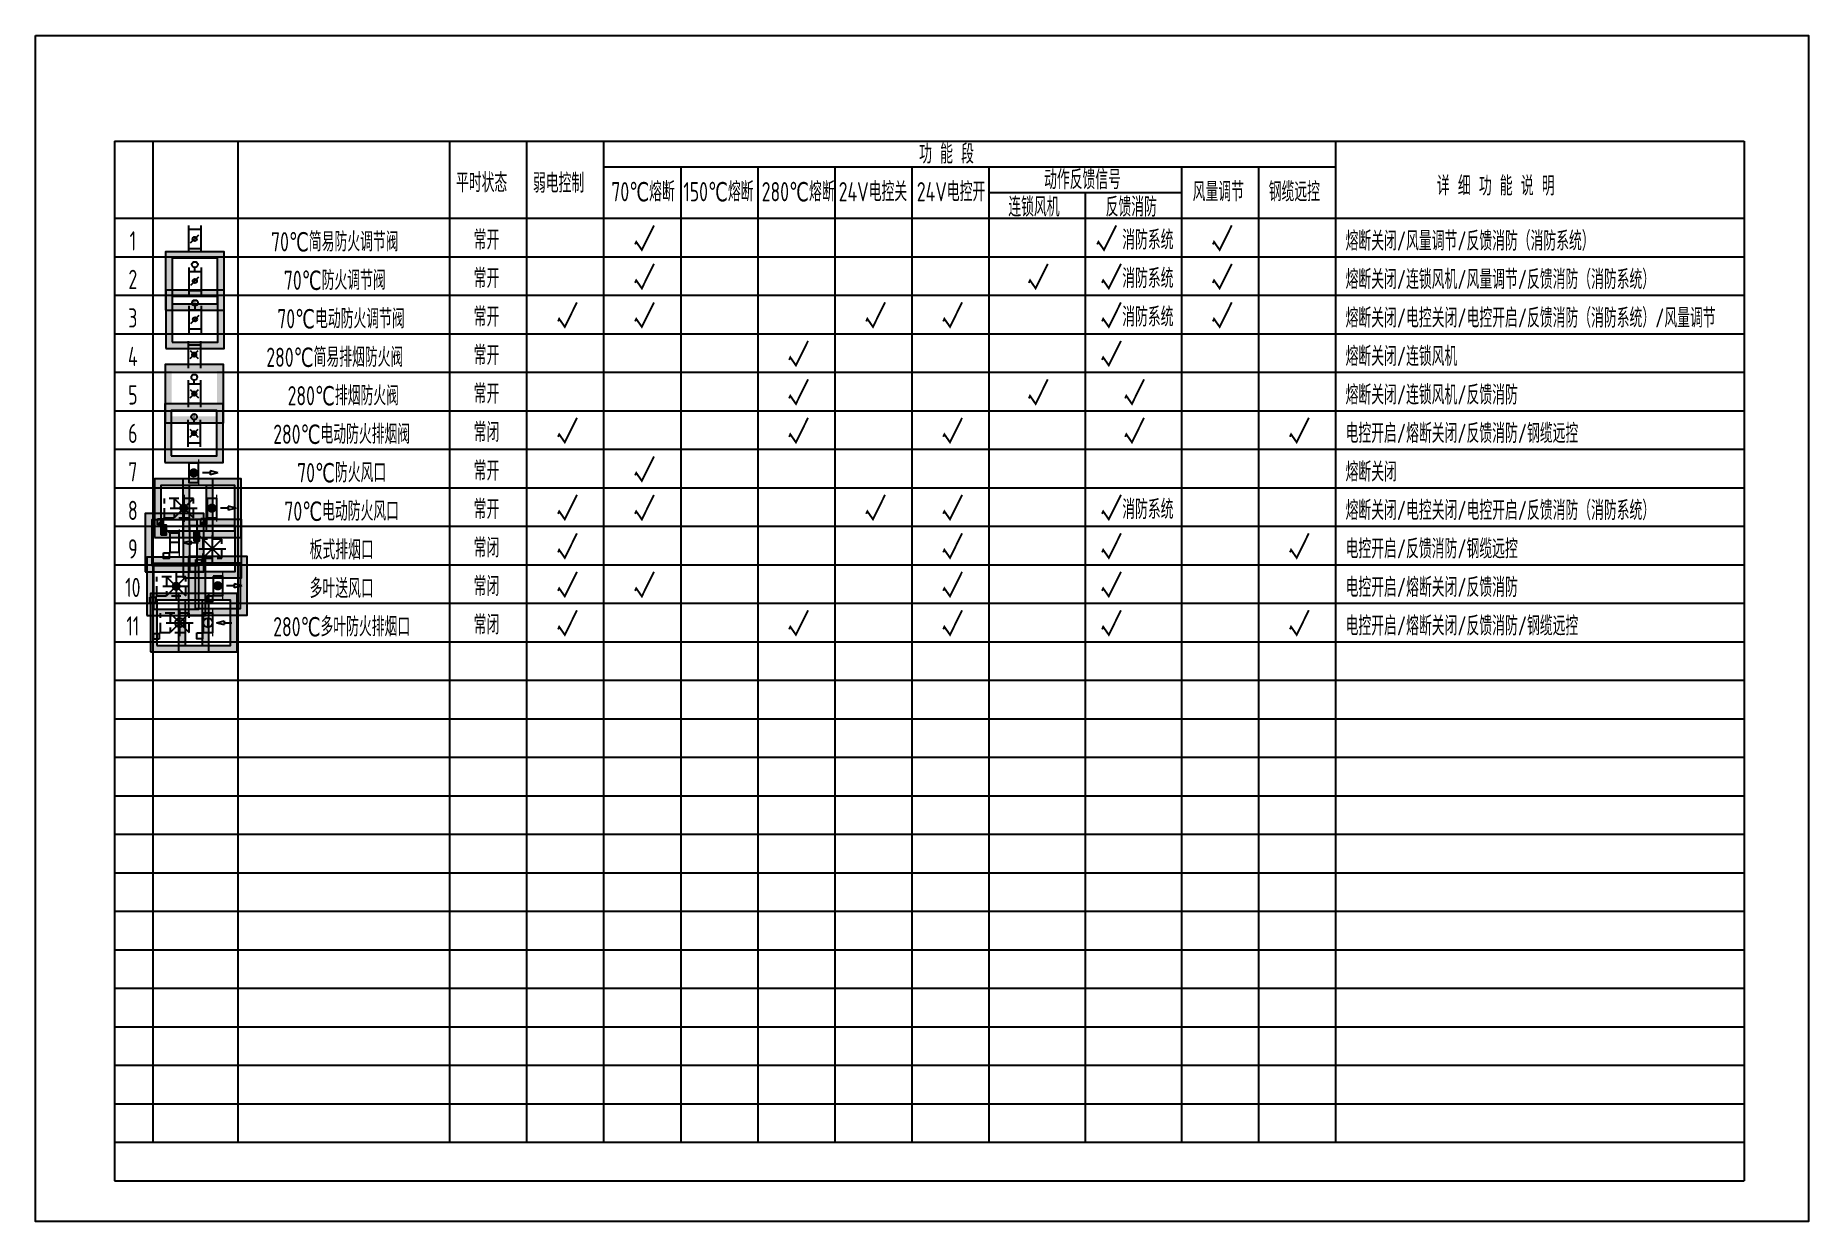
# Model space of a CAD drawing. Extents: x -671963 to 121422, y -4288 to 1713462.
# Drawn here: x -110640 to -64610, y 17643 to 48452 of the extents above; entities that cross this region are included whole.
import ezdxf
from ezdxf.enums import TextEntityAlignment as Align

# ---------------------------------------------------------------- set-up
doc = ezdxf.new("R2010")
doc.units = 0
doc.header["$LTSCALE"] = 1000
doc.linetypes.add('DASHED2', pattern=[0.375, 0.25, -0.125])
doc.layers.get('0').update_dxf_attribs({"linetype": 'CONTINUOUS'})
doc.layers.add('H-CON', color=7, linetype='CONTINUOUS', plot=False)
for name, color, linetype in [('H-DAPP-FDAMP', 161, 'CONTINUOUS'), ('H-DAPP-GRIL', 11, 'CONTINUOUS'), ('H-DAPP-GRIL-MDV', 11, 'CONTINUOUS'), ('H-TH_TEXT', 7, 'CONTINUOUS')]:
    doc.layers.add(name, color=color, linetype=linetype)
doc.styles.get("Standard").update_dxf_attribs({"font": 'STFANGSO.TTF', "width": 0.7})
doc.styles.add('TH-STYLE3', font='TSSDENG', dxfattribs={"width": 0.7, "bigfont": 'TSSDCHN'})

msp = doc.modelspace()

# ---------------------------------------------------------------- texts
at = {"layer": 'H-TH_TEXT', "style": 'TH-STYLE3', "width": 0.7}
for s, p in [('功 能 段', (-87699, 45124)), ('平时状态', (-99722, 44378)), ('弱电控制', (-97724, 44367)), ('70℃熔断', (-95689, 44143)), ('150℃熔断', (-93820, 44143)), ('280℃熔断', (-91786, 44143)), ('24V电控关', (-89787, 44143)), ('24V电控开', (-87759, 44143)), ('动作反馈信号', (-84455, 44458)), ('风量调节', (-80597, 44142)), ('钢缆远控', (-78623, 44142)), ('详 细 功 能 说 明', (-74258, 44295)), ('连锁风机', (-85384, 43747)), ('反馈消防', (-82857, 43747)), ('常开', (-99263, 42891)), ('消防系统', (-82426, 42891)), ('常开', (-99263, 41892)), ('消防系统', (-82426, 41892)), ('常开', (-99263, 40892)), ('消防系统', (-82426, 40891)), ('常开', (-99263, 39892)), ('常开', (-99263, 38892)), ('常闭', (-99263, 37892)), ('常开', (-99263, 36892)), ('常开', (-99263, 35892)), ('消防系统', (-82426, 35891)), ('常闭', (-99263, 34892)), ('常闭', (-99263, 33891)), ('常闭', (-99263, 32892))]:
    msp.add_text(s, height=500, dxfattribs=at).set_placement(p)
for s, p in [('1', (-108112, 43114)), ('70℃简易防火调节阀', (-102869, 43114)), ('2', (-108112, 42115)), ('70℃防火调节阀', (-102869, 42114)), ('3', (-108112, 41115)), ('70℃电动防火调节阀', (-102708, 41114)), ('4', (-108112, 40115)), ('280℃简易排烟防火阀', (-102869, 40115)), ('5', (-108112, 39115)), ('280℃排烟防火阀', (-102649, 39115)), ('6', (-108112, 38115)), ('280℃电动防火排烟阀', (-102690, 38115)), ('7', (-108112, 37115)), ('70℃防火风口', (-102690, 37115)), ('8', (-108112, 36115)), ('70℃电动防火风口', (-102690, 36115)), ('9', (-108112, 35115)), ('板式排烟口', (-102690, 35115)), ('10', (-108112, 34114)), ('多叶送风口', (-102690, 34115)), ('11', (-108112, 33115)), ('280℃多叶防火排烟口', (-102690, 33115))]:
    msp.add_text(s, height=500, dxfattribs=at).set_placement(p, align=Align.MIDDLE)
for s, p in [('熔断关闭/风量调节/反馈消防（消防系统）', (-76628, 43114)), ('熔断关闭/连锁风机/风量调节/反馈消防（消防系统）', (-76628, 42114)), ('熔断关闭/电控关闭/电控开启/反馈消防（消防系统）/风量调节', (-76628, 41114)), ('熔断关闭/连锁风机', (-76628, 40115)), ('熔断关闭/连锁风机/反馈消防', (-76628, 39115)), ('电控开启/熔断关闭/反馈消防/钢缆远控', (-76628, 38116)), ('熔断关闭', (-76628, 37115)), ('熔断关闭/电控关闭/电控开启/反馈消防（消防系统）', (-76628, 36115)), ('电控开启/反馈消防/钢缆远控', (-76628, 35116)), ('电控开启/熔断关闭/反馈消防', (-76628, 34116)), ('电控开启/熔断关闭/反馈消防/钢缆远控', (-76628, 33116))]:
    msp.add_text(s, height=500, dxfattribs=at).set_placement(p, align=Align.MIDDLE_LEFT)

# ---------------------------------------------------------------- blocks, each defined once
blk = doc.blocks.new('*U124')
for p, q in [((-160, 350), (-160, -350)), ((-160, 250), (160, 250)), ((-106, -106), (106, 106)), ((160, 350), (160, -350)), ((-160, -250), (160, -250))]:
    blk.add_line(p, q)
blk.add_circle((0, 0), 55)
blk = doc.blocks.new('*U201')
at = {"layer": 'H-CON'}
h = blk.add_hatch(color=256, dxfattribs=at)
h.dxf.hatch_style = 1
h.paths.add_polyline_path([(760, 760), (-760, 760), (-760, -760), (760, -760), (760, 518), (590, 402), (590, -590), (-590, -590), (-590, 590), (590, 590), (590, 402), (760, 518)])
for p, q in [((-160, 350), (-160, -350)), ((-160, 250), (160, 250)), ((-106, -106), (106, 106)), ((0, 250), (0, 350)), ((160, 350), (160, -350)), ((-160, -250), (160, -250))]:
    blk.add_line(p, q)
for centre, radius in [((0, 425), 75), ((0, 0), 55)]:
    blk.add_circle(centre, radius)
for points in [[(-760, -760), (760, -760), (760, 760), (-760, 760)], [(-590, -590), (590, -590), (590, 590), (-590, 590)]]:
    blk.add_lwpolyline(points, close=True, dxfattribs=at)
blk = doc.blocks.new('弱电控制点-控制+反馈')
at = {"layer": 'H-CON'}
h = blk.add_hatch(color=256, dxfattribs=at)
h.dxf.hatch_style = 1
h.paths.add_polyline_path([(760, 760), (-760, 760), (-760, -760), (760, -760), (760, 518), (590, 402), (590, -590), (-590, -590), (-590, 590), (590, 590), (590, 402), (760, 518)])
for points in [[(-760, -760), (760, -760), (760, 760), (-760, 760)], [(-590, -590), (590, -590), (590, 590), (-590, 590)]]:
    blk.add_lwpolyline(points, close=True, dxfattribs=at)
blk = doc.blocks.new('*U200')
for p, q in [((-160, 350), (-160, -350)), ((-160, 250), (160, 250)), ((-106, -106), (106, 106)), ((0, 250), (0, 350)), ((160, 350), (160, -350)), ((-160, -250), (160, -250))]:
    blk.add_line(p, q)
for centre, radius in [((0, 425), 75), ((0, 0), 55)]:
    blk.add_circle(centre, radius)
at = {"layer": 'H-CON'}
blk.add_blockref('弱电控制点-控制+反馈', (0, 0), dxfattribs=at)
at = {"insert": (-41, 478), "char_height": 100, "width": 300.76, "attachment_point": 1}
blk.add_mtext('\\pi-300,l300,t300;{\\fSimSun|b0|i0|c134|p2;M}', dxfattribs=at)
blk = doc.blocks.new('*U123')
h = blk.add_hatch(color=256)
edge = h.paths.add_edge_path()
edge.add_arc((0, 0), 55, 0, 360)
for p, q in [((-160, 350), (-160, -350)), ((-160, 250), (160, 250)), ((-106, -106), (106, 106)), ((-106, 106), (106, -106)), ((160, 350), (160, -350)), ((-160, -250), (160, -250))]:
    blk.add_line(p, q)
blk.add_circle((0, 0), 55)
blk = doc.blocks.new('*U199')
h = blk.add_hatch(color=256)
edge = h.paths.add_edge_path()
edge.add_arc((0, 0), 55, 0, 360)
for p, q in [((-160, 350), (-160, -350)), ((-160, 250), (160, 250)), ((-106, -106), (106, 106)), ((-106, 106), (106, -106)), ((0, 250), (0, 350)), ((160, 350), (160, -350)), ((-160, -250), (160, -250))]:
    blk.add_line(p, q)
for centre, radius in [((0, 425), 75), ((0, 0), 55)]:
    blk.add_circle(centre, radius)
at = {"layer": 'H-CON'}
blk.add_blockref('弱电控制点-控制+反馈', (0, 0), dxfattribs=at)
at = {"insert": (-34, 480), "char_height": 100, "width": 300.76, "attachment_point": 1}
blk.add_mtext('\\pi-300,l300,t300;{\\fSimSun|b0|i0|c134|p2;M}', dxfattribs=at)
blk = doc.blocks.new('*U202')
h = blk.add_hatch(color=256)
edge = h.paths.add_edge_path()
edge.add_arc((0, 0), 55, 0, 360)
at = {"layer": 'H-CON'}
h = blk.add_hatch(color=256, dxfattribs=at)
h.dxf.hatch_style = 1
h.paths.add_polyline_path([(760, 760), (-760, 760), (-760, -760), (760, -760), (760, 518), (590, 402), (590, -590), (-590, -590), (-590, 590), (590, 590), (590, 402), (760, 518)])
for p, q in [((-160, 350), (-160, -350)), ((-160, 250), (160, 250)), ((-106, -106), (106, 106)), ((-106, 106), (106, -106)), ((0, 250), (0, 350)), ((160, 350), (160, -350)), ((-160, -250), (160, -250))]:
    blk.add_line(p, q)
for centre, radius in [((0, 425), 75), ((0, 0), 55)]:
    blk.add_circle(centre, radius)
blk.add_lwpolyline([(-760, -760), (760, -760), (760, 760), (-760, 760)], close=True, dxfattribs=at)
blk = doc.blocks.new('*U82')
at = {"layer": 'H-DAPP-GRIL', "linetype": 'ByBlock'}
for p, q in [((0, 750), (-50, 550)), ((-50, 550), (50, 550)), ((0, 750), (50, 550)), ((0, 550), (0, 350))]:
    blk.add_line(p, q, dxfattribs=at)
at = {"layer": 'H-DAPP-GRIL', "linetype": 'ByBlock', "const_width": 35}
blk.add_lwpolyline([(-350, 250), (350, 250)], dxfattribs=at)
at = {"layer": 'H-DAPP-GRIL', "linetype": 'ByBlock'}
blk.add_lwpolyline([(-250, 0), (250, 0), (250, 250), (-250, 250)], close=True, dxfattribs=at)
at = {"layer": 'H-DAPP-GRIL', "linetype": 'ByBlock', "const_width": 120}
blk.add_lwpolyline([(-60, 125, 1), (60, 125, 1)], format="xyb", close=True, dxfattribs=at)
blk = doc.blocks.new('*U204')
at = {"layer": 'H-DAPP-GRIL-MDV'}
h = blk.add_hatch(color=256, dxfattribs=at)
h.dxf.hatch_style = 1
h.paths.add_polyline_path([(415, -165), (415, -15), (265, -15)])
at = {"layer": 'H-DAPP-GRIL-MDV', "linetype": 'ByBlock'}
for p, q in [((0, 750), (-50, 550)), ((-50, 550), (50, 550)), ((0, 750), (50, 550)), ((0, 550), (0, 350))]:
    blk.add_line(p, q, dxfattribs=at)
at = {"layer": 'H-DAPP-GRIL-MDV'}
for p, q in [((265, -15), (250, 0)), ((415, -165), (265, -15))]:
    blk.add_line(p, q, dxfattribs=at)
at = {"layer": 'H-DAPP-GRIL-MDV', "linetype": 'ByBlock', "const_width": 35}
blk.add_lwpolyline([(-350, 250), (350, 250)], dxfattribs=at)
at = {"layer": 'H-DAPP-GRIL-MDV', "linetype": 'ByBlock'}
blk.add_lwpolyline([(-250, 0), (250, 0), (250, 250), (-250, 250)], close=True, dxfattribs=at)
at = {"layer": 'H-DAPP-GRIL-MDV', "linetype": 'ByBlock', "const_width": 120}
blk.add_lwpolyline([(-60, 125, 1), (60, 125, 1)], format="xyb", close=True, dxfattribs=at)
at = {"layer": 'H-DAPP-GRIL-MDV'}
blk.add_lwpolyline([(265, -165), (265, -15), (415, -15), (415, -165)], close=True, dxfattribs=at)
at = {"layer": 'H-CON', "rotation": 90}
blk.add_blockref('弱电控制点-控制+反馈', (0, 125), dxfattribs=at)
blk = doc.blocks.new('*U203')
at = {"layer": 'H-DAPP-GRIL-MDV', "linetype": 'ByBlock'}
h = blk.add_hatch(color=256, dxfattribs=at)
h.dxf.hatch_style = 1
h.paths.add_polyline_path([(-530, -430), (-530, -280), (-680, -430)])
at = {"layer": 'H-DAPP-GRIL-MDV', "linetype": 'DASHED2'}
for p, q in [((-500, -250), (-500, 250)), ((250, 250), (-500, 250)), ((-250, 250), (-250, -250)), ((250, -250), (250, 250)), ((-500, -250), (250, -250))]:
    blk.add_line(p, q, dxfattribs=at)
at = {"layer": 'H-DAPP-GRIL-MDV', "linetype": 'ByBlock'}
for p, q in [((-350, 0), (350, 0)), ((250, 250), (-250, -250)), ((-250, 250), (250, -250)), ((0, 350), (0, -350)), ((-680, -430), (-680, -280)), ((-680, -280), (-530, -280)), ((-680, -430), (-530, -280)), ((-530, -430), (-680, -430)), ((-500, -250), (-530, -280)), ((-530, -280), (-530, -430))]:
    blk.add_line(p, q, dxfattribs=at)
at = {"layer": 'H-DAPP-GRIL-MDV', "linetype": 'ByBlock', "const_width": 117}
blk.add_lwpolyline([(-58, 0, 1), (58, 0, 1)], format="xyb", close=True, dxfattribs=at)
at = {"layer": 'H-CON'}
blk.add_blockref('弱电控制点-控制+反馈', (0, 0), dxfattribs=at)
blk = doc.blocks.new('*U205')
at = {"layer": 'H-DAPP-GRIL-MDV'}
h = blk.add_hatch(color=256, dxfattribs=at)
h.dxf.hatch_style = 1
h.paths.add_polyline_path([(-455, -80), (-455, -230), (-205, -230), (-205, -80)])
at = {"layer": 'H-DAPP-GRIL-MDV', "linetype": 'ByBlock'}
for p, q in [((-50, 550), (50, 550)), ((0, 350), (-50, 550)), ((0, 550), (0, 750)), ((0, 350), (50, 550)), ((-330, -80), (-250, 0)), ((0, 250), (0, 0))]:
    blk.add_line(p, q, dxfattribs=at)
at = {"layer": 'H-DAPP-GRIL-MDV'}
blk.add_line((265, -15), (250, 0), dxfattribs=at)
at = {"layer": 'H-DAPP-GRIL-MDV', "linetype": 'ByBlock', "const_width": 35}
blk.add_lwpolyline([(-350, 250), (350, 250)], dxfattribs=at)
at = {"layer": 'H-DAPP-GRIL-MDV', "linetype": 'ByBlock'}
blk.add_lwpolyline([(-250, 0), (250, 0), (250, 250), (-250, 250)], close=True, dxfattribs=at)
at = {"layer": 'H-DAPP-GRIL-MDV'}
for points in [[(-205, -230), (-205, -80), (-455, -80), (-455, -230)], [(265, -165), (265, -15), (415, -15), (415, -165)]]:
    blk.add_lwpolyline(points, close=True, dxfattribs=at)
at = {"layer": 'H-CON', "rotation": 90}
blk.add_blockref('弱电控制点-控制+反馈', (0, 125), dxfattribs=at)
blk = doc.blocks.new('*U206')
at = {"layer": 'H-DAPP-GRIL-MDV'}
h = blk.add_hatch(color=256, dxfattribs=at)
h.dxf.hatch_style = 1
h.paths.add_polyline_path([(-330, 455), (-480, 455), (-480, 205), (-330, 205)])
at = {"layer": 'H-DAPP-GRIL-MDV', "linetype": 'ByBlock'}
for p, q in [((-350, 0), (350, 0)), ((-330, 330), (-250, 250)), ((250, 250), (-250, -250)), ((-250, 250), (250, -250)), ((0, 350), (0, -350)), ((-430, -430), (-430, -280)), ((-430, -280), (-280, -280)), ((-280, -430), (-430, -430)), ((-250, -250), (-280, -280)), ((-280, -280), (-280, -430))]:
    blk.add_line(p, q, dxfattribs=at)
at = {"layer": 'H-DAPP-GRIL-MDV', "linetype": 'DASHED2'}
for p, q in [((250, 250), (-250, 250)), ((-250, 250), (-250, -250)), ((250, -250), (250, 250)), ((-250, -250), (250, -250))]:
    blk.add_line(p, q, dxfattribs=at)
at = {"layer": 'H-DAPP-GRIL-MDV'}
blk.add_lwpolyline([(-480, 205), (-330, 205), (-330, 455), (-480, 455)], close=True, dxfattribs=at)
at = {"layer": 'H-CON'}
blk.add_blockref('弱电控制点-控制+反馈', (0, 0), dxfattribs=at)
blk = doc.blocks.new('*U208')
at = {"layer": 'H-DAPP-GRIL-MDV', "linetype": 'ByBlock'}
for p, q in [((0, 750), (-50, 550)), ((-50, 550), (50, 550)), ((0, 750), (50, 550)), ((0, 550), (0, 350))]:
    blk.add_line(p, q, dxfattribs=at)
at = {"layer": 'H-DAPP-GRIL-MDV'}
blk.add_line((265, -15), (250, 0), dxfattribs=at)
at = {"layer": 'H-DAPP-GRIL-MDV', "linetype": 'ByBlock', "const_width": 35}
blk.add_lwpolyline([(-350, 250), (350, 250)], dxfattribs=at)
at = {"layer": 'H-DAPP-GRIL-MDV', "linetype": 'ByBlock'}
blk.add_lwpolyline([(-250, 0), (250, 0), (250, 250), (-250, 250)], close=True, dxfattribs=at)
at = {"layer": 'H-DAPP-GRIL-MDV', "linetype": 'ByBlock', "const_width": 120}
blk.add_lwpolyline([(-60, 125, 1), (60, 125, 1)], format="xyb", close=True, dxfattribs=at)
at = {"layer": 'H-DAPP-GRIL-MDV'}
blk.add_lwpolyline([(265, -165), (265, -15), (415, -15), (415, -165)], close=True, dxfattribs=at)
at = {"layer": 'H-CON', "rotation": 90}
blk.add_blockref('弱电控制点-控制+反馈', (0, 125), dxfattribs=at)
blk = doc.blocks.new('*U207')
at = {"layer": 'H-DAPP-GRIL-MDV', "linetype": 'DASHED2'}
for p, q in [((-500, -250), (-500, 250)), ((250, 250), (-500, 250)), ((-250, 250), (-250, -250)), ((250, -250), (250, 250)), ((-500, -250), (250, -250))]:
    blk.add_line(p, q, dxfattribs=at)
at = {"layer": 'H-DAPP-GRIL-MDV', "linetype": 'ByBlock'}
for p, q in [((-350, 0), (350, 0)), ((250, 250), (-250, -250)), ((-250, 250), (250, -250)), ((0, 350), (0, -350)), ((-680, -430), (-680, -280)), ((-680, -280), (-530, -280)), ((-530, -430), (-680, -430)), ((-500, -250), (-530, -280)), ((-530, -280), (-530, -430))]:
    blk.add_line(p, q, dxfattribs=at)
at = {"layer": 'H-DAPP-GRIL-MDV', "linetype": 'ByBlock', "const_width": 117}
blk.add_lwpolyline([(-58, 0, 1), (58, 0, 1)], format="xyb", close=True, dxfattribs=at)
at = {"layer": 'H-CON'}
blk.add_blockref('弱电控制点-控制+反馈', (0, 0), dxfattribs=at)
blk = doc.blocks.new('*U209')
at = {"layer": 'H-DAPP-GRIL-MDV', "linetype": 'DASHED2'}
for p, q in [((-500, -250), (-500, 250)), ((250, 250), (-500, 250)), ((-250, 250), (-250, -250)), ((250, -250), (250, 250)), ((-500, -250), (250, -250))]:
    blk.add_line(p, q, dxfattribs=at)
at = {"layer": 'H-DAPP-GRIL-MDV', "linetype": 'ByBlock'}
for p, q in [((-350, 0), (350, 0)), ((250, 250), (-250, -250)), ((-250, 250), (250, -250)), ((0, 350), (0, -350)), ((-680, -430), (-680, -280)), ((-680, -280), (-530, -280)), ((-530, -430), (-680, -430)), ((-500, -250), (-530, -280)), ((-530, -280), (-530, -430))]:
    blk.add_line(p, q, dxfattribs=at)
at = {"layer": 'H-DAPP-GRIL-MDV'}
blk.add_circle((0, 0), 120, dxfattribs=at)
at = {"layer": 'H-CON'}
blk.add_blockref('弱电控制点-控制+反馈', (0, 0), dxfattribs=at)
blk = doc.blocks.new('*U210')
at = {"layer": 'H-DAPP-GRIL-MDV', "linetype": 'ByBlock'}
for p, q in [((-50, 550), (50, 550)), ((0, 350), (-50, 550)), ((0, 550), (0, 750)), ((0, 350), (50, 550))]:
    blk.add_line(p, q, dxfattribs=at)
at = {"layer": 'H-DAPP-GRIL-MDV'}
for p, q in [((-120, 125), (120, 125)), ((265, -15), (250, 0))]:
    blk.add_line(p, q, dxfattribs=at)
at = {"layer": 'H-DAPP-GRIL-MDV', "linetype": 'ByBlock', "const_width": 35}
blk.add_lwpolyline([(-350, 250), (350, 250)], dxfattribs=at)
at = {"layer": 'H-DAPP-GRIL-MDV', "linetype": 'ByBlock'}
blk.add_lwpolyline([(-250, 0), (250, 0), (250, 250), (-250, 250)], close=True, dxfattribs=at)
at = {"layer": 'H-DAPP-GRIL-MDV'}
blk.add_lwpolyline([(265, -165), (265, -15), (415, -15), (415, -165)], close=True, dxfattribs=at)
blk.add_circle((0, 125), 120, dxfattribs=at)
at = {"layer": 'H-CON', "rotation": 90}
blk.add_blockref('弱电控制点-控制+反馈', (0, 125), dxfattribs=at)

# ---------------------------------------------------------------- linework, layer by layer
at = {"layer": 'H-TH_TEXT'}
for p, q in [((-108589, 45702), (-66285, 45702)), ((-108589, 45702), (-108589, 18701)), ((-107589, 45702), (-107589, 19701)), ((-105389, 45702), (-105389, 19701)), ((-99889, 45702), (-99889, 19701)), ((-97889, 45702), (-97889, 19701)), ((-95889, 45702), (-95889, 19701)), ((-76889, 45702), (-76889, 19701)), ((-66285, 45702), (-66285, 18701)), ((-95889, 45036), (-76889, 45035)), ((-93889, 45036), (-93889, 19701)), ((-91889, 45036), (-91889, 19701)), ((-89889, 45036), (-89889, 19701)), ((-87889, 45036), (-87889, 19701)), ((-85889, 45036), (-85889, 19701)), ((-80889, 45036), (-80889, 19701)), ((-78889, 45036), (-78889, 19701)), ((-85889, 44369), (-80889, 44369)), ((-83389, 44369), (-83389, 19701)), ((-108589, 43702), (-66285, 43702)), ((-108589, 42702), (-66285, 42702)), ((-108589, 41703), (-66285, 41703)), ((-108589, 40702), (-66285, 40702)), ((-108589, 39702), (-66285, 39702)), ((-108589, 38702), (-66285, 38702)), ((-108589, 37702), (-66285, 37702)), ((-108589, 36702), (-66285, 36702)), ((-108589, 35702), (-66285, 35702)), ((-108589, 34702), (-66285, 34702)), ((-108589, 33702), (-66285, 33702)), ((-108589, 32703), (-66285, 32703)), ((-108589, 31703), (-66285, 31703)), ((-108589, 29703), (-66285, 29703)), ((-108589, 26703), (-66285, 26703)), ((-108589, 23702), (-66285, 23702)), ((-108589, 22702), (-66285, 22702)), ((-108589, 21701), (-66285, 21701)), ((-108589, 20701), (-66285, 20701)), ((-108589, 19701), (-66285, 19701)), ((-108589, 18701), (-66285, 18701))]:
    msp.add_line(p, q, dxfattribs=at)
msp.add_lwpolyline([(-110640, 48452), (-64610, 48452), (-64610, 17643), (-110640, 17643)], close=True, dxfattribs=at)
at = {"layer": 'H-TH_TEXT', "const_width": 50}
for points in [[(-95074, 43024), (-95043, 43089), (-94898, 42881), (-94583, 43517)], [(-83075, 43024), (-83044, 43089), (-82899, 42881), (-82584, 43517)], [(-80074, 43023), (-80043, 43089), (-79898, 42881), (-79583, 43517)], [(-95074, 42024), (-95043, 42090), (-94898, 41882), (-94583, 42518)], [(-84851, 42025), (-84820, 42091), (-84675, 41883), (-84360, 42519)], [(-82951, 42025), (-82920, 42091), (-82775, 41883), (-82460, 42519)], [(-80074, 42024), (-80043, 42090), (-79898, 41882), (-79583, 42518)], [(-97074, 41024), (-97043, 41090), (-96898, 40882), (-96583, 41518)], [(-95074, 41024), (-95043, 41089), (-94898, 40881), (-94583, 41517)], [(-89074, 41025), (-89043, 41091), (-88898, 40883), (-88584, 41519)], [(-87074, 41025), (-87043, 41091), (-86898, 40883), (-86584, 41519)], [(-82951, 41024), (-82920, 41090), (-82775, 40882), (-82460, 41518)], [(-80074, 41024), (-80043, 41089), (-79898, 40881), (-79583, 41517)], [(-91074, 40024), (-91043, 40090), (-90898, 39882), (-90583, 40518)], [(-82951, 40024), (-82920, 40090), (-82775, 39882), (-82460, 40518)], [(-91074, 39024), (-91043, 39090), (-90898, 38882), (-90583, 39518)], [(-84851, 39024), (-84820, 39090), (-84675, 38882), (-84360, 39518)], [(-82351, 39024), (-82320, 39090), (-82175, 38882), (-81860, 39518)], [(-97074, 38025), (-97043, 38091), (-96898, 37883), (-96583, 38519)], [(-91074, 38025), (-91043, 38091), (-90898, 37883), (-90583, 38519)], [(-87074, 38026), (-87043, 38091), (-86898, 37884), (-86584, 38520)], [(-82351, 38026), (-82320, 38091), (-82175, 37884), (-81860, 38520)], [(-78074, 38026), (-78043, 38092), (-77898, 37884), (-77583, 38520)], [(-95074, 37024), (-95043, 37089), (-94898, 36881), (-94583, 37517)], [(-97074, 36025), (-97043, 36091), (-96898, 35883), (-96583, 36519)], [(-95074, 36024), (-95043, 36089), (-94898, 35881), (-94583, 36517)], [(-89074, 36026), (-89043, 36091), (-88898, 35884), (-88584, 36519)], [(-87074, 36026), (-87043, 36091), (-86898, 35884), (-86584, 36519)], [(-82951, 36024), (-82920, 36090), (-82775, 35882), (-82460, 36518)], [(-97074, 35024), (-97043, 35090), (-96898, 34882), (-96583, 35518)], [(-87074, 35025), (-87043, 35091), (-86898, 34883), (-86584, 35519)], [(-82951, 35024), (-82920, 35090), (-82775, 34882), (-82460, 35518)], [(-78074, 35026), (-78043, 35091), (-77898, 34883), (-77583, 35519)], [(-97074, 34024), (-97043, 34090), (-96898, 33882), (-96583, 34518)], [(-95074, 34024), (-95043, 34090), (-94898, 33882), (-94583, 34518)], [(-87074, 34026), (-87043, 34091), (-86898, 33884), (-86584, 34520)], [(-82951, 34024), (-82920, 34090), (-82775, 33882), (-82460, 34518)], [(-97074, 33024), (-97043, 33090), (-96898, 32882), (-96583, 33518)], [(-91074, 33026), (-91043, 33091), (-90898, 32884), (-90583, 33520)], [(-87074, 33026), (-87043, 33092), (-86898, 32884), (-86584, 33520)], [(-82951, 33025), (-82920, 33091), (-82775, 32883), (-82460, 33519)], [(-78074, 33026), (-78043, 33092), (-77898, 32884), (-77583, 33520)]]:
    msp.add_lwpolyline(points, dxfattribs=at)
at = {"layer": 'H-TH_TEXT'}
for points in [[(-108589, 30703), (-66285, 30703)], [(-108589, 28703), (-66285, 28703)], [(-108589, 27703), (-66285, 27703)], [(-108589, 25702), (-66285, 25702)], [(-108589, 24701), (-66285, 24701)]]:
    msp.add_lwpolyline(points, dxfattribs=at)

# ---------------------------------------------------------------- block references
at = {"layer": 'H-DAPP-FDAMP'}
for name, p in [('*U124', (-106506, 43167)), ('*U201', (-106502, 42074)), ('*U200', (-106498, 41078)), ('*U123', (-106519, 40163)), ('*U202', (-106516, 39149)), ('*U199', (-106523, 38120))]:
    msp.add_blockref(name, p, dxfattribs=at)
at = {"layer": 'H-DAPP-GRIL', "rotation": 270}
msp.add_blockref('*U82', (-106657, 37089), dxfattribs=at)
at = {"layer": 'H-DAPP-GRIL-MDV'}
for name, p in [('*U203', (-106791, 36172)), ('*U206', (-106049, 35120)), ('*U207', (-106987, 34143)), ('*U209', (-106897, 33197))]:
    msp.add_blockref(name, p, dxfattribs=at)
at = {"layer": 'H-DAPP-GRIL-MDV', "rotation": 270}
for name, p in [('*U204', (-106183, 36172)), ('*U205', (-107155, 35277)), ('*U208', (-106029, 34157)), ('*U210', (-106289, 33197))]:
    msp.add_blockref(name, p, dxfattribs=at)

msp.set_redraw_order([(e.dxf.handle, doc.entitydb.next_handle()) for e in msp.query("TEXT MTEXT ATTDEF DIMENSION ARC_DIMENSION")])  # texts and dimensions are drawn at this point

doc.saveas('drawing.dxf')
